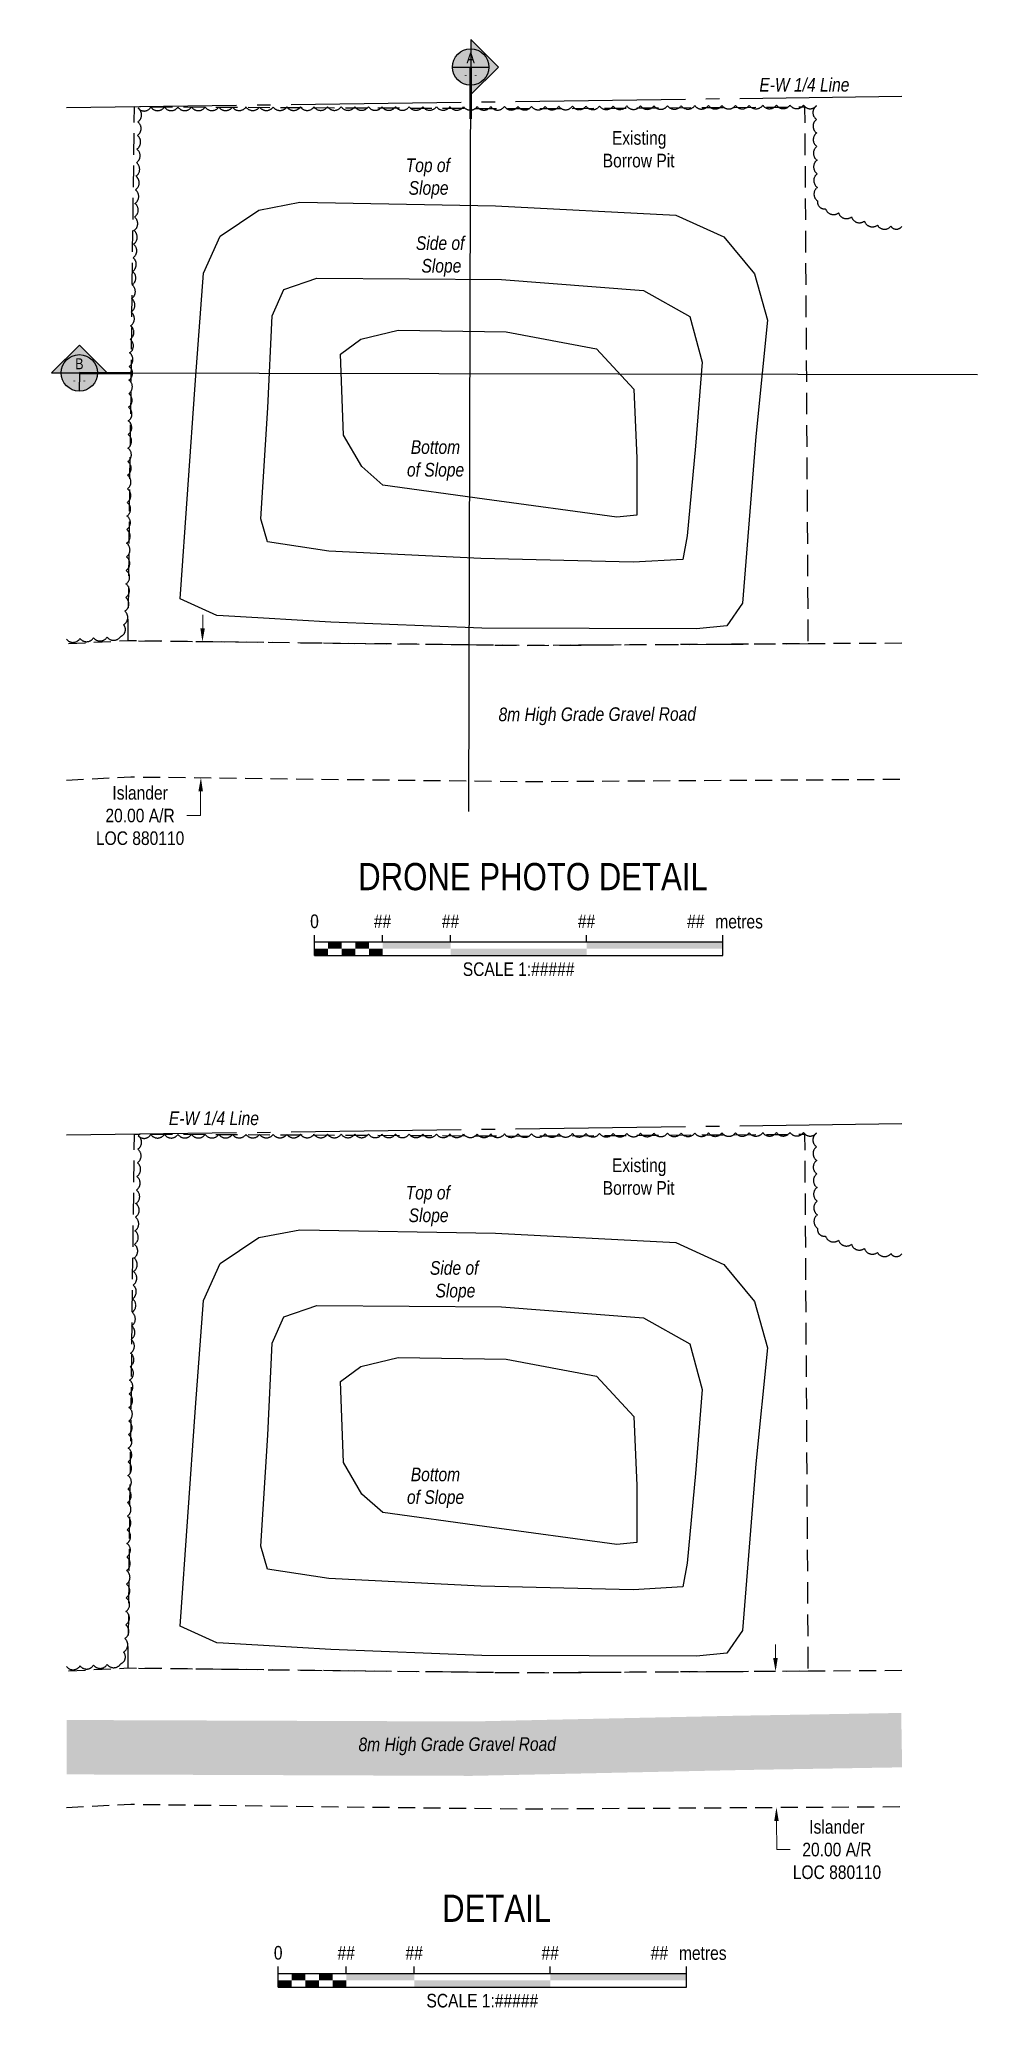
# Model space of a CAD drawing. Extents: x 566948 to 570896, y 6215744 to 6219043.
# Drawn here: x 567879 to 568568, y 6215744 to 6217191 of the extents above; entities that cross this region are included whole.
import ezdxf
from ezdxf.enums import TextEntityAlignment as Align

# ---------------------------------------------------------------- set-up
doc = ezdxf.new("R2010")
doc.units = 0
doc.header["$LTSCALE"] = 5
for name, pattern in [('0', [1, 1, 0]), ('foc-ACCESSROAD', [3.75, 2.5, -1.25]), ('foc-QUARTERLINE', [33, 25, -3, 2, -3]), ('HIDDEN2', [4.7625, 3.175, -1.5875])]:
    doc.linetypes.add(name, pattern=pattern)
for name, color, linetype in [('AS-ROADS', 254, 'Continuous'), ('C-AR', 13, 'foc-ACCESSROAD'), ('DETAIL-T', 7, 'Continuous'), ('L-QSEC', 8, 'foc-QUARTERLINE'), ('M-DETAILS', 250, 'Continuous'), ('T-BUSH', 110, '0'), ('T-EXISTING TFA', 220, 'HIDDEN2'), ('T-SLOPE', 48, 'Continuous')]:
    doc.layers.add(name, color=color, linetype=linetype)
for name, color, linetype, lineweight in [('C-AR-T', 13, 'Continuous', 9), ('C-WS-T', 13, 'Continuous', 9), ('T-TEXT', 48, 'Continuous', 18)]:
    doc.layers.add(name, color=color, linetype=linetype, lineweight=lineweight)
doc.styles.add('80', font='ARIALN.TTF', dxfattribs={"height": 10})
doc.styles.add('80CG', font='ARIALN.TTF', dxfattribs={"height": 10})
doc.styles.add('80L', font='ARIALN.TTF', dxfattribs={"height": 10})
doc.styles.add('SIMPLEX', font='ARIALN.TTF')
doc.dimstyles.new('Compass 5 000', dxfattribs={"dimscale": 5, "dimtxt": 9, "dimasz": 2, "dimexe": 0.2, "dimexo": 0.0625, "dimgap": 0.5, "dimtad": 0, "dimtih": 1, "dimtoh": 1, "dimzin": 0, "dimdsep": 46, "dimtxsty": '80CG', "dimcen": 0.1, "dimse1": 1, "dimse2": 1, "dimclrd": 256, "dimclrt": 256, "dimaunit": 1, "dimadec": 4, "dimazin": 0, "dimtfac": 0.06, "dimtofl": 0, "dimtmove": 0, "dimatfit": 1, "dimfxl": 0.2, "dimtolj": 1, "dimtzin": 0, "dimlwd": -1, "dimarcsym": 0})

msp = doc.modelspace()

# ---------------------------------------------------------------- texts
at = {"layer": 'C-WS-T', "char_height": 9.99544, "attachment_point": 1, "style": '80L'}
for insert in [(568292.151, 6217123.735), (568292.151, 6216368.429)]:
    msp.add_mtext_dynamic_manual_height_columns('\\pi7.21928;Existing \\P\\pi0.4727;Borrow Pit', width=52.83851, gutter_width=49.977, heights=[0], dxfattribs=dict(at, insert=insert))
at = {"layer": 'DETAIL-T', "color": 3, "attachment_point": 5, "style": '80CG'}
for s, insert, char_height, width in [('DRONE PHOTO DETAIL', (568241.388, 6216575.524), 19.99108, 256.36118), ('DETAIL', (568214.684, 6215817.196), 19.9911, 79.50968)]:
    msp.add_mtext(s, dxfattribs=dict(at, insert=insert, char_height=char_height, width=width))
at = {"layer": 'L-QSEC', "color": 255, "insert": (568407.772, 6217162.805), "char_height": 9.99554, "attachment_point": 1, "style": '80L'}
msp.add_mtext_dynamic_manual_height_columns('{\\fArial Narrow|b0|i1|c0|p34;E-W 1/4 Line}', width=65.7937, gutter_width=49.978, heights=[0], dxfattribs=at)
at = {"layer": 'L-QSEC', "insert": (567973.764, 6216402.978), "char_height": 9.99554, "attachment_point": 1, "style": '80L'}
msp.add_mtext_dynamic_manual_height_columns('{\\fArial Narrow|b0|i1|c0|p34;E-W 1/4 Line}', width=65.7937, gutter_width=49.978, heights=[0], dxfattribs=at)
at = {"layer": 'T-TEXT', "char_height": 9.99544, "attachment_point": 1, "style": '80L'}
for s, width, insert in [('\\pi0.76248;{\\fArial Narrow|b0|i1|c0|p34;Top of \\P\\pi2.93406;Slope}', 34.05445, (568147.073, 6217103.612)), ('\\pi0.45566;{\\fArial Narrow|b0|i1|c0|p34;Side of \\P\\pi4.52611;Slope}', 37.23854, (568154.876, 6217046.389)), ('\\pi3.12156;{\\fArial Narrow|b0|i1|c0|p34;Bottom \\P\\pi0.32952;of Slope}', 41.83398, (568148.425, 6216896.442)), ('\\pi0.76248;{\\fArial Narrow|b0|i1|c0|p34;Top of \\P\\pi2.93406;Slope}', 34.05445, (568147.073, 6216348.306)), ('\\pi0.45566;{\\fArial Narrow|b0|i1|c0|p34;Side of \\P\\pi4.52611;Slope}', 37.23854, (568165.186, 6216292.945)), ('\\pi3.12156;{\\fArial Narrow|b0|i1|c0|p34;Bottom \\P\\pi0.32952;of Slope}', 41.83398, (568148.425, 6216141.136))]:
    msp.add_mtext_dynamic_manual_height_columns(s, width=width, gutter_width=49.977, heights=[0], dxfattribs=dict(at, insert=insert))
at = {"layer": 'T-TEXT', "char_height": 9.99544, "attachment_point": 1, "rotation": 0.144943, "style": '80L'}
for insert in [(568215.575, 6216699.881), (568112.643, 6215942.633)]:
    msp.add_mtext_dynamic_manual_height_columns('\\pi0.47611;{\\fArial Narrow|b0|i1|c0|p34;8m High Grade Gravel Road}', width=145.7702, gutter_width=49.977, heights=[0], dxfattribs=dict(at, insert=insert))

# ---------------------------------------------------------------- blocks, each defined once
blk = doc.blocks.new('*D436')
at = {"layer": 'C-AR-T', "transparency": 16777216}
for p, q in [((568419.6, 6216001.2), (568419.5, 6216011.2)), ((568420.3, 6215881.4), (568420.5, 6215860.3)), ((568420.5, 6215860.3), (568430.5, 6215860.3))]:
    blk.add_line(p, q, dxfattribs=at)
for points in [[(568421.3, 6216001.3), (568417.9, 6216001.2), (568419.7, 6215991.3)], [(568422, 6215881.4), (568418.7, 6215881.4), (568420.3, 6215891.4)]]:
    blk.add_solid(points, dxfattribs=at)
at = {"layer": 'C-AR-T', "transparency": 16777216, "insert": (568464.8, 6215860.3), "char_height": 10, "attachment_point": 5, "style": '80CG'}
blk.add_mtext('\\A1;Islander\\P20.00 A/R\\PLOC 880110', dxfattribs=at)
blk = doc.blocks.new('*U315')
at = {"color": 0}
for p, q in [((-150, 0), (-150, 15)), ((-100, 10), (-100, 15)), ((-50, 10), (-50, 15)), ((50, 10), (50, 15)), ((150.2, 0), (150.2, 15)), ((-150, 10), (150.2, 10)), ((-150, 0), (150.2, 0))]:
    blk.add_line(p, q, dxfattribs=at)
for points in [[(-150, 5), (-140, 5), (-150, 0), (-140, 0)], [(-140, 10), (-130, 10), (-140, 5), (-130, 5)], [(-130, 5), (-120, 5), (-130, 0), (-120, 0)], [(-120, 10), (-110, 10), (-120, 5), (-110, 5)], [(-110, 5), (-100, 5), (-110, 0), (-100, 0)], [(-100, 10), (-50, 10), (-100, 5), (-50, 5)], [(-50, 5), (50, 5), (-50, 0), (50, 0)], [(50, 10), (150.2, 10), (50, 5), (150.2, 5)]]:
    blk.add_solid(points, dxfattribs=at)
at = {"color": 0, "style": '80'}
blk.add_text('metres', height=10, dxfattribs=at).set_placement((162.2, 20), align=Align.CENTER)
at = {"color": 0, "char_height": 10, "style": '80'}
for s, insert, attachment_point in [('0', (-150, 30.2), 2), ('##', (-100, 30.2), 2), ('##', (-50, 30.2), 2), ('##', (50, 30.2), 2), ('##', (136.7, 30.2), 3), ('SCALE 1:#####', (0.1, -5), 2)]:
    blk.add_mtext(s, dxfattribs=dict(at, insert=insert, attachment_point=attachment_point))
blk = doc.blocks.new('*D437')
at = {"layer": 'C-AR-T', "color": 255, "transparency": 16777216}
for p, q in [((567998.6, 6216758.2), (567998.7, 6216768.2)), ((567997.1, 6216638.4), (567996.9, 6216620.5)), ((567996.9, 6216620.5), (567986.9, 6216620.5))]:
    blk.add_line(p, q, dxfattribs=at)
for points in [[(567996.9, 6216758.2), (568000.2, 6216758.2), (567998.4, 6216748.2)], [(567995.5, 6216638.4), (567998.8, 6216638.3), (567997.3, 6216648.4)]]:
    blk.add_solid(points, dxfattribs=at)
at = {"layer": 'C-AR-T', "color": 255, "transparency": 16777216, "insert": (567952.6, 6216620.5), "char_height": 10, "attachment_point": 5, "style": '80CG'}
blk.add_mtext('\\A1;Islander\\P20.00 A/R\\PLOC 880110', dxfattribs=at)
blk = doc.blocks.new('M-MATCH-DIR')
at = {"layer": 'M-DETAILS'}
h = blk.add_hatch(color=256, dxfattribs=at)
h.dxf.hatch_style = 1
h.paths.add_polyline_path([(-8.16, 0), (8.16, 0), (0, 8.16)])
at = {"layer": 'M-DETAILS', "flags": 128}
blk.add_lwpolyline([(-8.16, 0), (8.16, 0), (0, 8.16), (-8.16, 0)], dxfattribs=at)
at = {"layer": 'M-DETAILS', "lineweight": 50, "flags": 128}
blk.add_lwpolyline([(0, 0), (15.22, 0)], dxfattribs=at)
blk = doc.blocks.new('M-MATCH')
at = {"layer": 'M-DETAILS', "true_color": 0xffffff}
h = blk.add_hatch(color=7, dxfattribs=at)
h.dxf.hatch_style = 1
edge = h.paths.add_edge_path()
edge.add_arc((0, 0), 5.36, 0, 360)
at = {"layer": 'M-DETAILS', "flags": 128}
for points in [[(-5.36, 0), (5.36, 0)], [(0, 0), (0, -5.36)]]:
    blk.add_lwpolyline(points, dxfattribs=at)
at = {"layer": 'M-DETAILS'}
blk.add_circle((0, 0), 5.36, dxfattribs=at)
at = {"style": 'SIMPLEX'}
blk.add_attdef('A', text='', height=3.2, dxfattribs=at).set_placement((0, 2.68), align=Align.MIDDLE_CENTER)
blk.add_attdef('0', text='', height=2, dxfattribs=at).set_placement((-1.08, -2.18), align=Align.MIDDLE_RIGHT)
blk.add_attdef('0', text='', height=2, dxfattribs=at).set_placement((1.08, -2.18), align=Align.MIDDLE_LEFT)

# ---------------------------------------------------------------- dimensions: what is measured, and where the dimension line sits
at = {"layer": 'C-AR-T'}
dim = msp.add_linear_dim(base=(567997.267, 6216648.355), p1=(567978.572, 6216748.449), p2=(567977.39, 6216648.59), angle=269.3222, text='Islander\\P20.00 A/R\\PLOC 880110', dimstyle='Compass 5 000', override={"dimclrd": 255, "dimclrt": 255}, dxfattribs=at)
dim.commit()
dim.dimension.update_dxf_attribs({"geometry": '*D437', "text_midpoint": (567952.647, 6216620.48), "dimtype": 161})
dim = msp.add_linear_dim(base=(568420.28, 6215891.383), p1=(568420.468, 6215991.255), p2=(568421.09, 6215891.388), angle=270.3569, text='Islander\\P20.00 A/R\\PLOC 880110', dimstyle='Compass 5 000', dxfattribs=at)
dim.commit()
dim.dimension.update_dxf_attribs({"geometry": '*D436', "text_midpoint": (568464.764, 6215860.345), "dimtype": 161})

# ---------------------------------------------------------------- linework, layer by layer
at = {"layer": 'AS-ROADS', "const_width": 39.982, "flags": 128}
msp.add_lwpolyline([(567898.574, 6215935.579), (567940.218, 6215935.471), (568195.928, 6215934.526), (568392.933, 6215938.776), (568512.361, 6215940.798)], dxfattribs=at)
at = {"layer": 'C-AR', "flags": 128}
for points in [[(568512.361, 6216747.22), (568235.713, 6216745.497), (567943.8, 6216748.95), (567898.574, 6216746.704)], [(567898.574, 6216646.626), (567945.689, 6216648.965), (568235.433, 6216645.538), (568512.361, 6216647.263)], [(568512.361, 6215991.914), (568235.713, 6215990.19), (567943.8, 6215993.644), (567898.574, 6215991.398)], [(567898.574, 6215891.319), (567945.689, 6215893.659), (568235.433, 6215890.231), (568512.361, 6215891.956)]]:
    msp.add_lwpolyline(points, dxfattribs=at)
at = {"layer": 'L-QSEC'}
for p, q in [((567898.574, 6217141.03), (568512.361, 6217149.411)), ((567898.574, 6216385.724), (568512.361, 6216394.104))]:
    msp.add_line(p, q, dxfattribs=at)
at = {"layer": 'M-DETAILS', "flags": 128}
for points in [[(568195.567, 6217170.788), (568194.081, 6216623.638)], [(567907.955, 6216945.985), (568568.178, 6216944.7)]]:
    msp.add_lwpolyline(points, dxfattribs=at)
at = {"layer": 'T-BUSH', "flags": 128}
for points in [[(567898.424, 6216750.214, 0.52056705), (567908.407, 6216750.714, 0.52056705), (567918.39, 6216751.214, 0.52056705), (567928.373, 6216751.714, 0.52056705), (567938.356, 6216752.214, 0.52056705), (567940.491, 6216760.871, 0.52056705), (567941.377, 6216770.827, 0.52056705), (567942.086, 6216780.792, 0.52056705), (567942.229, 6216790.787, 0.52056705), (567942.373, 6216800.781, 0.52056705), (567942.517, 6216810.776, 0.52056705), (567942.661, 6216820.77, 0.52056705), (567942.805, 6216830.765, 0.52056705), (567942.949, 6216840.759, 0.52056705), (567943.093, 6216850.754, 0.52056705), (567943.237, 6216860.748, 0.52056705), (567943.381, 6216870.743, 0.52056705), (567943.524, 6216880.737, 0.52056705), (567943.668, 6216890.732, 0.52056705), (567943.812, 6216900.726, 0.52056705), (567943.956, 6216910.721, 0.52056705), (567944.1, 6216920.715, 0.52056705), (567944.244, 6216930.71, 0.52056705), (567944.388, 6216940.704, 0.52056705), (567944.571, 6216950.698, 0.52056705), (567944.924, 6216960.687, 0.52056705), (567945.278, 6216970.676, 0.52056705), (567945.632, 6216980.666, 0.52056705), (567945.985, 6216990.655, 0.52056705), (567946.339, 6217000.644, 0.52056705), (567946.692, 6217010.634, 0.52056705), (567947.046, 6217020.623, 0.52056705), (567947.399, 6217030.612, 0.52056705), (567947.753, 6217040.601, 0.52056705), (567948.107, 6217050.591, 0.52056705), (567948.46, 6217060.58, 0.52056705), (567948.814, 6217070.569, 0.52056705), (567949.167, 6217080.559, 0.52056705), (567949.521, 6217090.548, 0.52056705), (567949.874, 6217100.537, 0.52056705), (567950.228, 6217110.526, 0.52056705), (567950.582, 6217120.516, 0.52056705), (567950.935, 6217130.505, 0.52056705), (567951.289, 6217140.494, 0.52056705), (567960.476, 6217141.347, 0.52056705), (567970.472, 6217141.365, 0.52056705), (567980.467, 6217141.382, 0.52056705), (567990.463, 6217141.399, 0.52056705), (568000.458, 6217141.416, 0.52056705), (568010.454, 6217141.434, 0.52056705), (568020.449, 6217141.451, 0.52056705), (568030.445, 6217141.468, 0.52056705), (568040.44, 6217141.486, 0.52056705), (568050.436, 6217141.503, 0.52056705), (568060.431, 6217141.52, 0.52056705), (568070.427, 6217141.537, 0.52056705), (568080.422, 6217141.555, 0.52056705), (568090.418, 6217141.572, 0.52056705), (568100.413, 6217141.589, 0.52056705), (568110.409, 6217141.607, 0.52056705), (568120.405, 6217141.624, 0.52056705), (568130.4, 6217141.641, 0.52056705), (568140.396, 6217141.659, 0.52056705), (568150.391, 6217141.676, 0.52056705), (568160.387, 6217141.693, 0.52056705), (568170.382, 6217141.71, 0.52056705), (568180.378, 6217141.728, 0.52056705), (568190.373, 6217141.745, 0.52056705), (568200.369, 6217141.762, 0.52056705), (568210.364, 6217141.78, 0.52056705), (568220.36, 6217141.816, 0.52056705), (568230.355, 6217141.866, 0.52056705), (568240.351, 6217141.916, 0.52056705), (568250.346, 6217141.965, 0.52056705), (568260.341, 6217142.015, 0.52056705), (568270.337, 6217142.065, 0.52056705), (568280.332, 6217142.115, 0.52056705), (568290.328, 6217142.164, 0.52056705), (568300.323, 6217142.214, 0.52056705), (568310.318, 6217142.264, 0.52056705), (568320.314, 6217142.313, 0.52056705), (568330.309, 6217142.363, 0.52056705), (568340.305, 6217142.413, 0.52056705), (568350.3, 6217142.462, 0.52056705), (568360.296, 6217142.512, 0.52056705), (568370.291, 6217142.562, 0.52056705), (568380.286, 6217142.611, 0.52056705), (568390.282, 6217142.661, 0.52056705), (568400.277, 6217142.711, 0.52056705), (568410.273, 6217142.761, 0.52056705), (568420.268, 6217142.81, 0.52056705), (568430.263, 6217142.86, 0.52056705), (568440.259, 6217142.91, 0.52056705), (568449.64, 6217142.334, 0.52056705), (568449.771, 6217132.34, 0.52056705), (568449.902, 6217122.345, 0.52056705), (568450.033, 6217112.35, 0.52056705), (568450.164, 6217102.356, 0.52056705), (568450.295, 6217092.361, 0.52056705), (568450.426, 6217082.366, 0.52056705), (568450.557, 6217072.372, 0.52056705), (568456.424, 6217066.639, 0.52056705), (568465.956, 6217063.63, 0.52056705), (568475.487, 6217060.622, 0.52056705), (568485.019, 6217057.613, 0.52056705), (568494.551, 6217054.604, 0.52056705), (568504.439, 6217053.772, 0.52056705), (568512.416, 6217053.625, 0.52056705)], [(567898.424, 6215994.908, 0.52056705), (567908.407, 6215995.408, 0.52056705), (567918.39, 6215995.907, 0.52056705), (567928.373, 6215996.407, 0.52056705), (567938.356, 6215996.907, 0.52056705), (567940.491, 6216005.564, 0.52056705), (567941.377, 6216015.52, 0.52056705), (567942.086, 6216025.486, 0.52056705), (567942.229, 6216035.48, 0.52056705), (567942.373, 6216045.475, 0.52056705), (567942.517, 6216055.469, 0.52056705), (567942.661, 6216065.464, 0.52056705), (567942.805, 6216075.458, 0.52056705), (567942.949, 6216085.453, 0.52056705), (567943.093, 6216095.447, 0.52056705), (567943.237, 6216105.442, 0.52056705), (567943.381, 6216115.436, 0.52056705), (567943.524, 6216125.431, 0.52056705), (567943.668, 6216135.425, 0.52056705), (567943.812, 6216145.42, 0.52056705), (567943.956, 6216155.414, 0.52056705), (567944.1, 6216165.409, 0.52056705), (567944.244, 6216175.403, 0.52056705), (567944.388, 6216185.398, 0.52056705), (567944.571, 6216195.391, 0.52056705), (567944.924, 6216205.381, 0.52056705), (567945.278, 6216215.37, 0.52056705), (567945.632, 6216225.359, 0.52056705), (567945.985, 6216235.349, 0.52056705), (567946.339, 6216245.338, 0.52056705), (567946.692, 6216255.327, 0.52056705), (567947.046, 6216265.316, 0.52056705), (567947.399, 6216275.306, 0.52056705), (567947.753, 6216285.295, 0.52056705), (567948.107, 6216295.284, 0.52056705), (567948.46, 6216305.274, 0.52056705), (567948.814, 6216315.263, 0.52056705), (567949.167, 6216325.252, 0.52056705), (567949.521, 6216335.241, 0.52056705), (567949.874, 6216345.231, 0.52056705), (567950.228, 6216355.22, 0.52056705), (567950.582, 6216365.209, 0.52056705), (567950.935, 6216375.199, 0.52056705), (567951.289, 6216385.188, 0.52056705), (567960.476, 6216386.041, 0.52056705), (567970.472, 6216386.058, 0.52056705), (567980.467, 6216386.075, 0.52056705), (567990.463, 6216386.093, 0.52056705), (568000.458, 6216386.11, 0.52056705), (568010.454, 6216386.127, 0.52056705), (568020.449, 6216386.145, 0.52056705), (568030.445, 6216386.162, 0.52056705), (568040.44, 6216386.179, 0.52056705), (568050.436, 6216386.196, 0.52056705), (568060.431, 6216386.214, 0.52056705), (568070.427, 6216386.231, 0.52056705), (568080.422, 6216386.248, 0.52056705), (568090.418, 6216386.266, 0.52056705), (568100.413, 6216386.283, 0.52056705), (568110.409, 6216386.3, 0.52056705), (568120.405, 6216386.318, 0.52056705), (568130.4, 6216386.335, 0.52056705), (568140.396, 6216386.352, 0.52056705), (568150.391, 6216386.369, 0.52056705), (568160.387, 6216386.387, 0.52056705), (568170.382, 6216386.404, 0.52056705), (568180.378, 6216386.421, 0.52056705), (568190.373, 6216386.439, 0.52056705), (568200.369, 6216386.456, 0.52056705), (568210.364, 6216386.473, 0.52056705), (568220.36, 6216386.51, 0.52056705), (568230.355, 6216386.56, 0.52056705), (568240.351, 6216386.609, 0.52056705), (568250.346, 6216386.659, 0.52056705), (568260.341, 6216386.709, 0.52056705), (568270.337, 6216386.758, 0.52056705), (568280.332, 6216386.808, 0.52056705), (568290.328, 6216386.858, 0.52056705), (568300.323, 6216386.907, 0.52056705), (568310.318, 6216386.957, 0.52056705), (568320.314, 6216387.007, 0.52056705), (568330.309, 6216387.057, 0.52056705), (568340.305, 6216387.106, 0.52056705), (568350.3, 6216387.156, 0.52056705), (568360.296, 6216387.206, 0.52056705), (568370.291, 6216387.255, 0.52056705), (568380.286, 6216387.305, 0.52056705), (568390.282, 6216387.355, 0.52056705), (568400.277, 6216387.404, 0.52056705), (568410.273, 6216387.454, 0.52056705), (568420.268, 6216387.504, 0.52056705), (568430.263, 6216387.553, 0.52056705), (568440.259, 6216387.603, 0.52056705), (568449.64, 6216387.028, 0.52056705), (568449.771, 6216377.033, 0.52056705), (568449.902, 6216367.038, 0.52056705), (568450.033, 6216357.044, 0.52056705), (568450.164, 6216347.049, 0.52056705), (568450.295, 6216337.054, 0.52056705), (568450.426, 6216327.06, 0.52056705), (568450.557, 6216317.065, 0.52056705), (568456.424, 6216311.333, 0.52056705), (568465.956, 6216308.324, 0.52056705), (568475.487, 6216305.315, 0.52056705), (568485.019, 6216302.307, 0.52056705), (568494.551, 6216299.298, 0.52056705), (568504.439, 6216298.465, 0.52056705), (568512.416, 6216298.319, 0.52056705)]]:
    msp.add_lwpolyline(points, format="xyb", dxfattribs=at)
at = {"layer": 'T-EXISTING TFA', "flags": 128}
for points in [[(568443.511, 6216746.705), (568235.673, 6216745.409), (567943.763, 6216748.86), (567948.408, 6217141.711), (568236.776, 6217140.244), (568441.048, 6217141.518)], [(568443.511, 6215991.399), (568235.673, 6215990.103), (567943.763, 6215993.554), (567948.408, 6216386.404), (568236.776, 6216384.937), (568441.048, 6216386.211)]]:
    msp.add_lwpolyline(points, close=True, dxfattribs=at)
at = {"layer": 'T-SLOPE', "flags": 128}
for points in [[(568009.033, 6216767.608), (567982.118, 6216779.898), (567993.438, 6216940.583), (567999.218, 6217019.313), (568011.538, 6217046.453), (568039.788, 6217065.613), (568070.093, 6217071.383), (568213.923, 6217068.743), (568346.253, 6217061.898), (568381.543, 6217045.888), (568404.243, 6217018.688), (568413.698, 6216984.638), (568405.168, 6216899.168), (568395.318, 6216776.688), (568383.898, 6216760.138), (568361.448, 6216757.913), (568203.753, 6216758.208), (568092.828, 6216762.763), (568043.193, 6216765.738), (568013.613, 6216767.478)], [(568354.598, 6216826.253), (568351.578, 6216808.808), (568314.973, 6216806.718), (568202.928, 6216809.403), (568091.358, 6216814.878), (568046.333, 6216821.808), (568041.463, 6216838.753), (568046.608, 6216920.333), (568049.563, 6216987.928), (568058.238, 6217007.273), (568082.428, 6217015.673), (568218.123, 6217014.633), (568322.708, 6217006.578), (568356.563, 6216987.453), (568365.818, 6216953.888), (568360.893, 6216892.058)], [(568302.898, 6216839.863), (568205.803, 6216853.258), (568131.098, 6216863.458), (568115.583, 6216877.058), (568102.158, 6216900.258), (568099.968, 6216959.743), (568114.823, 6216970.833), (568142.268, 6216977.373), (568221.603, 6216976.083), (568288.148, 6216963.728), (568315.583, 6216934.083), (568317.733, 6216883.358), (568317.693, 6216841.468)], [(568009.033, 6216012.301), (567982.118, 6216024.591), (567993.438, 6216185.276), (567999.218, 6216264.006), (568011.538, 6216291.146), (568039.788, 6216310.306), (568070.093, 6216316.076), (568213.923, 6216313.436), (568346.253, 6216306.591), (568381.543, 6216290.581), (568404.243, 6216263.381), (568413.698, 6216229.331), (568405.168, 6216143.861), (568395.318, 6216021.381), (568383.898, 6216004.831), (568361.448, 6216002.606), (568203.753, 6216002.901), (568092.828, 6216007.456), (568043.193, 6216010.431), (568013.613, 6216012.171)], [(568354.598, 6216070.946), (568351.578, 6216053.501), (568314.973, 6216051.411), (568202.928, 6216054.096), (568091.358, 6216059.571), (568046.333, 6216066.501), (568041.463, 6216083.446), (568046.608, 6216165.026), (568049.563, 6216232.621), (568058.238, 6216251.966), (568082.428, 6216260.366), (568218.123, 6216259.326), (568322.708, 6216251.271), (568356.563, 6216232.146), (568365.818, 6216198.581), (568360.893, 6216136.751)], [(568302.898, 6216084.556), (568205.803, 6216097.951), (568131.098, 6216108.151), (568115.583, 6216121.751), (568102.158, 6216144.951), (568099.968, 6216204.436), (568114.823, 6216215.526), (568142.268, 6216222.066), (568221.603, 6216220.776), (568288.148, 6216208.421), (568315.583, 6216178.776), (568317.733, 6216128.051), (568317.693, 6216086.161)]]:
    msp.add_lwpolyline(points, close=True, dxfattribs=at)

# ---------------------------------------------------------------- block references
at = {"layer": 'DETAIL-T', "xscale": 0.99955397, "yscale": 0.99955397, "zscale": 0.99955397}
for p in [(568230.733, 6216517.602), (568204.03, 6215759.274)]:
    msp.add_blockref('*U315', p, dxfattribs=at)
at = {"layer": 'M-DETAILS'}
ref = msp.add_blockref('M-MATCH', (568195.567, 6217170.788), dxfattribs=dict(at, xscale=2.5, yscale=2.5, zscale=2.5, rotation=359.8019213585021))
ref.add_attrib('A', 'A', dxfattribs={"layer": '0', "height": 8, "rotation": 359.801921, "style": 'SIMPLEX'}).set_placement((568195.59, 6217177.493), align=Align.MIDDLE_CENTER)
ref.add_attrib('0', '-', dxfattribs={"layer": '0', "height": 5, "rotation": 359.801921, "style": 'SIMPLEX'}).set_placement((568192.849, 6217165.352), align=Align.MIDDLE_RIGHT)
ref.add_attrib('0', '-', dxfattribs={"layer": '0', "height": 5, "rotation": 359.801921, "style": 'SIMPLEX'}).set_placement((568198.247, 6217165.333), align=Align.MIDDLE_LEFT)
at = {"layer": 'M-DETAILS', "xscale": 2.5, "yscale": 2.5, "zscale": 2.5}
for p, rotation in [((568195.567, 6217170.788), 269.8019213585021), ((567907.955, 6216945.985), 359.8019213591764)]:
    msp.add_blockref('M-MATCH-DIR', p, dxfattribs=dict(at, rotation=rotation))
at = {"layer": 'M-DETAILS'}
ref = msp.add_blockref('M-MATCH', (567907.955, 6216945.985), dxfattribs=dict(at, xscale=2.5, yscale=2.5, zscale=2.5, rotation=359.8019213591764))
ref.add_attrib('A', 'B', dxfattribs={"layer": '0', "height": 8, "rotation": 359.801921, "style": 'SIMPLEX'}).set_placement((567907.978, 6216952.69), align=Align.MIDDLE_CENTER)
ref.add_attrib('0', '-', dxfattribs={"layer": '0', "height": 5, "rotation": 359.801921, "style": 'SIMPLEX'}).set_placement((567905.237, 6216940.549), align=Align.MIDDLE_RIGHT)
ref.add_attrib('0', '-', dxfattribs={"layer": '0', "height": 5, "rotation": 359.801921, "style": 'SIMPLEX'}).set_placement((567910.635, 6216940.53), align=Align.MIDDLE_LEFT)

msp.set_redraw_order([(e.dxf.handle, doc.entitydb.next_handle()) for e in msp.query("TEXT MTEXT ATTDEF DIMENSION ARC_DIMENSION")])  # texts and dimensions are drawn at this point

doc.saveas('drawing.dxf')
